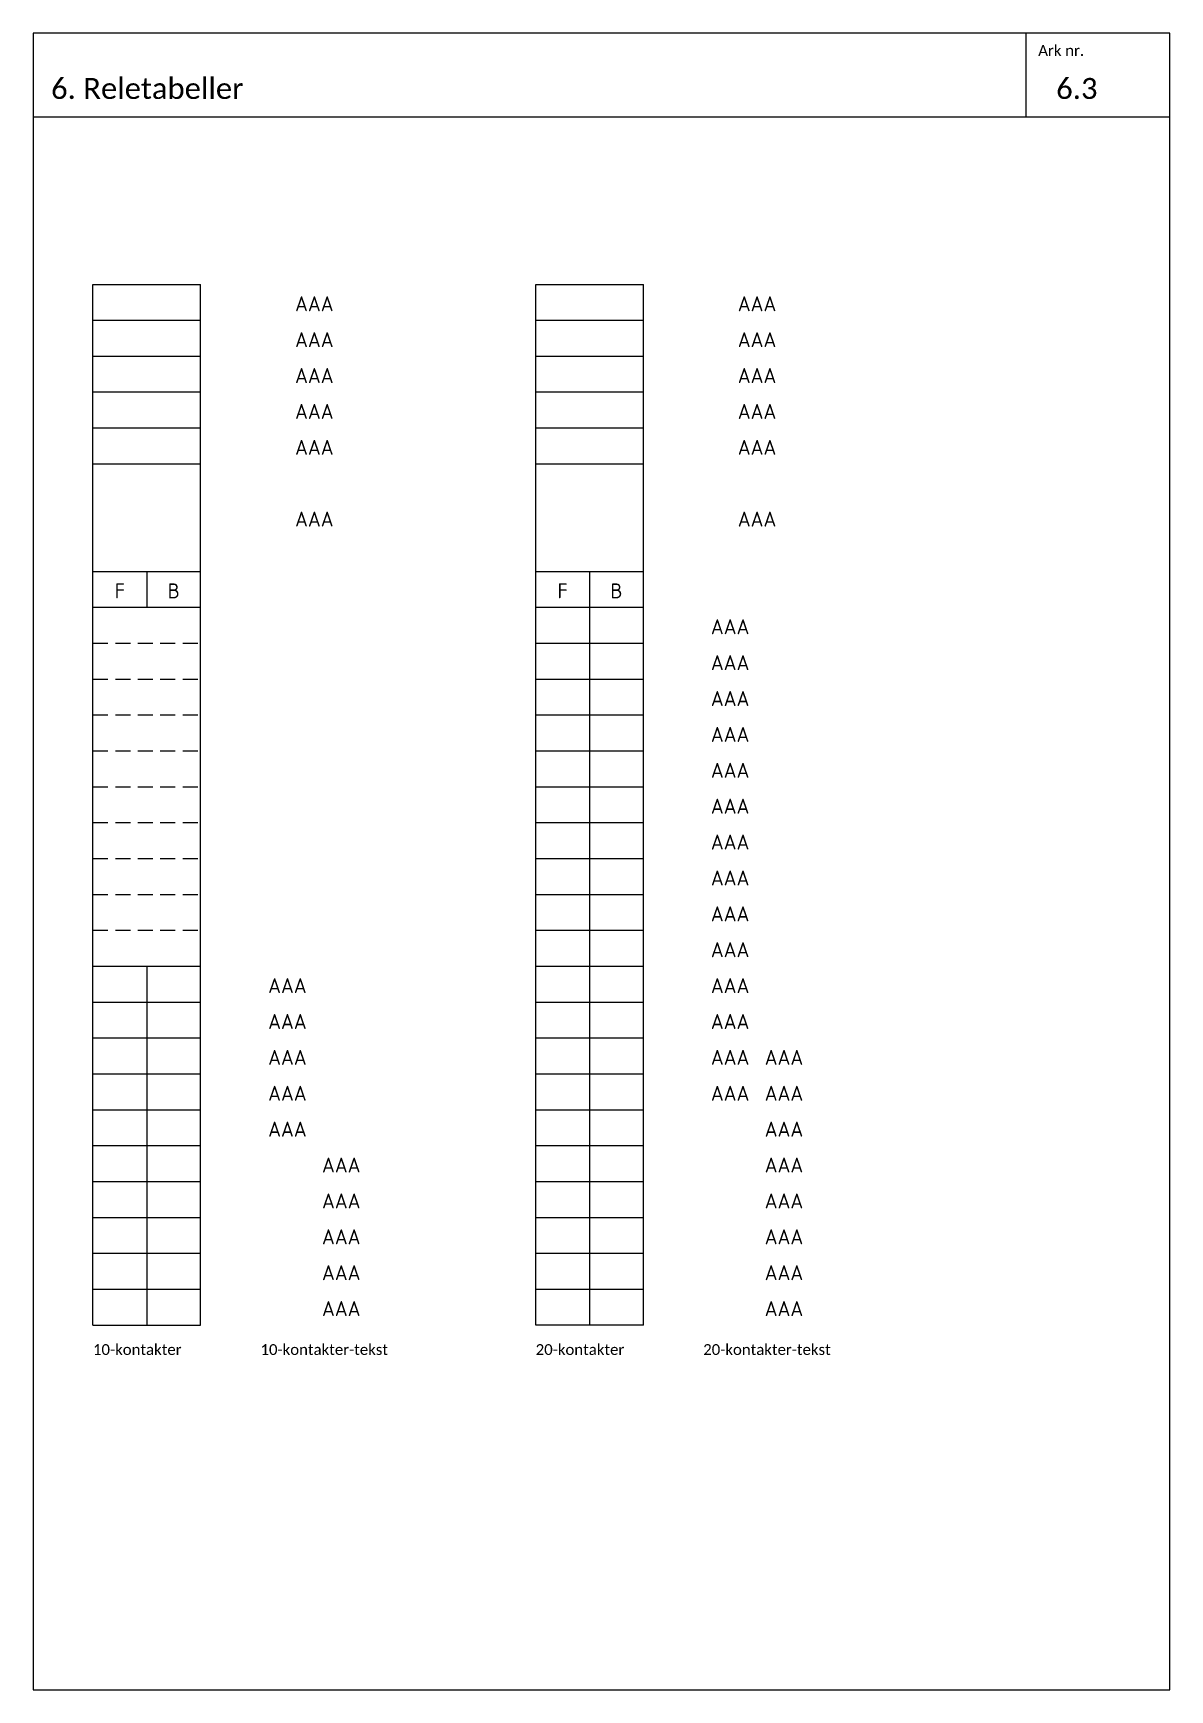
# Model space of a CAD drawing. Extents: x -220 to 1240, y -2179 to 277.
# Drawn here: x 420 to 610, y -1842 to -1565 of the extents above; entities that cross this region are included whole.
import ezdxf
from ezdxf.enums import TextEntityAlignment as Align

# ---------------------------------------------------------------- set-up
doc = ezdxf.new("R2010")
doc.units = 0
doc.linetypes.add('HIDDENX10', pattern=[3.75, 2.5, -1.25])
for name, color, linetype in [('RAMME', 5, 'Continuous'), ('RAMME SYMBOLER', 4, 'Continuous'), ('RAMME TEKST', 7, 'Continuous'), ('Sig-komponenter', 2, 'Continuous'), ('SIG-TABELL', 2, 'Continuous'), ('SIG-TABELLRAMME', 5, 'Continuous'), ('SIG-TEKST', 7, 'Continuous')]:
    doc.layers.add(name, color=color, linetype=linetype)
doc.styles.add('Calibri', font='calibri.ttf')
doc.styles.add('ISO25', font='iso3098.shx', dxfattribs={"height": 2.5})

msp = doc.modelspace()

# ---------------------------------------------------------------- texts
at = {"layer": 'RAMME TEKST', "linetype": 'ByBlock', "style": 'Calibri'}
for s, height, p in [('Ark nr.', 1.8, (588, -1568.8)), ('6. Reletabeller', 3.5, (423, -1576)), ('6.3', 3.5, (591, -1576)), ('10-kontakter', 1.8, (430, -1786)), ('10-kontakter-tekst', 1.8, (458, -1786)), ('20-kontakter', 1.8, (504, -1786)), ('20-kontakter-tekst', 1.8, (532, -1786))]:
    msp.add_text(s, height=height, dxfattribs=at).set_placement(p)

# ---------------------------------------------------------------- blocks, each defined once
blk = doc.blocks.new('10-kontakter')
at = {"layer": 'SIG-TABELL', "linetype": 'Continuous'}
for p, q in [((0, -6), (18, -6)), ((0, -12), (18, -12)), ((0, -18), (18, -18)), ((0, -24), (18, -24)), ((0, -30), (18, -30)), ((0, -48), (18, -48)), ((9, -48), (9, -54)), ((0, -54), (18, -54)), ((9, -114), (9, -174)), ((0, -120), (18, -120)), ((0, -126), (18, -126)), ((0, -132), (18, -132)), ((0, -138), (18, -138)), ((0, -150), (18, -150)), ((0, -156), (18, -156)), ((0, -162), (18, -162)), ((0, -168), (18, -168))]:
    blk.add_line(p, q, dxfattribs=at)
at = {"layer": 'SIG-TABELL', "color": 4, "linetype": 'HIDDENX10'}
for p, q in [((0, -60), (18, -60)), ((0, -66), (18, -66)), ((0, -72), (18, -72)), ((0, -78), (18, -78)), ((0, -84), (18, -84)), ((0, -90), (18, -90)), ((0, -96), (18, -96)), ((0, -102), (18, -102)), ((0, -108), (18, -108))]:
    blk.add_line(p, q, dxfattribs=at)
at = {"layer": 'SIG-TABELLRAMME', "linetype": 'Continuous'}
for p, q in [((0, -174), (0, 0)), ((18, -174), (18, 0)), ((0, -114), (18, -114)), ((0, -144), (18, -144)), ((0, -174), (18, -174))]:
    blk.add_line(p, q, dxfattribs=at)
blk.add_lwpolyline([(0, 0), (18, 0)], dxfattribs=at)
at = {"layer": 'SIG-TEKST', "color": 2, "style": 'ISO25'}
for s, p in [('F', (4.5, -52.5)), ('B', (13.5, -52.5))]:
    blk.add_text(s, height=2.5, dxfattribs=at).set_placement(p, align=Align.CENTER)
blk = doc.blocks.new('10-kontakter-tekst')
at = {"layer": 'SIG-TEKST', "color": 2, "style": 'ISO25'}
for p in [(9, -4.5), (9, -10.5), (9, -16.5), (9, -22.5), (9, -28.5), (9, -40.5), (4.5, -118.5), (4.5, -124.5), (4.5, -130.5), (4.5, -136.5), (4.5, -142.5), (13.5, -148.5), (13.5, -154.5), (13.5, -160.5), (13.5, -166.5), (13.5, -172.5)]:
    blk.add_text('AAA', height=2.5, dxfattribs=at).set_placement(p, align=Align.CENTER)
blk = doc.blocks.new('20-kontakter')
at = {"layer": 'SIG-TABELL', "linetype": 'Continuous'}
for p, q in [((0, -6), (18, -6)), ((0, -12), (18, -12)), ((0, -18), (18, -18)), ((0, -24), (18, -24)), ((0, -30), (18, -30)), ((0, -48), (18, -48)), ((9, -48), (9, -174)), ((0, -54), (18, -54)), ((0, -60), (18, -60)), ((0, -66), (18, -66)), ((0, -72), (18, -72)), ((0, -78), (18, -78)), ((0, -90), (18, -90)), ((0, -96), (18, -96)), ((0, -102), (18, -102)), ((0, -108), (18, -108)), ((0, -120), (18, -120)), ((0, -126), (18, -126)), ((0, -132), (18, -132)), ((0, -138), (18, -138)), ((0, -150), (18, -150)), ((0, -156), (18, -156)), ((0, -162), (18, -162)), ((0, -168), (18, -168))]:
    blk.add_line(p, q, dxfattribs=at)
at = {"layer": 'SIG-TABELLRAMME', "linetype": 'Continuous'}
for p, q in [((0, -84), (18, -84)), ((0, -114), (18, -114)), ((0, -144), (18, -144))]:
    blk.add_line(p, q, dxfattribs=at)
for points in [[(0, 0), (18, 0)], [(0, -174), (0, 0)], [(18, -174), (18, 0)], [(18, -174), (0, -174)]]:
    blk.add_lwpolyline(points, dxfattribs=at)
at = {"layer": 'SIG-TEKST', "color": 2, "style": 'ISO25'}
for s, p in [('F', (4.5, -52.5)), ('B', (13.5, -52.5))]:
    blk.add_text(s, height=2.5, dxfattribs=at).set_placement(p, align=Align.CENTER)
blk = doc.blocks.new('20-kontakter-tekst')
at = {"layer": 'SIG-TEKST', "color": 2, "style": 'ISO25'}
for p in [(9, -4.5), (9, -10.5), (9, -16.5), (9, -22.5), (9, -28.5), (9, -40.5), (4.5, -58.5), (4.5, -64.5), (4.5, -70.5), (4.5, -76.5), (4.5, -82.5), (4.5, -88.5), (4.5, -94.5), (4.5, -100.5), (4.5, -106.5), (4.5, -112.5), (4.5, -118.5), (4.5, -124.5), (4.5, -130.5), (13.5, -130.5), (4.5, -136.5), (13.5, -136.5), (13.5, -142.5), (13.5, -148.5), (13.5, -154.5), (13.5, -160.5), (13.5, -166.5), (13.5, -172.5)]:
    blk.add_text('AAA', height=2.5, dxfattribs=at).set_placement(p, align=Align.CENTER)

# ---------------------------------------------------------------- linework, layer by layer
at = {"layer": 'RAMME'}
msp.add_lwpolyline([(610, -1565), (420, -1565), (420, -1842), (610, -1842)], close=True, dxfattribs=at)
msp.add_lwpolyline([(420, -1579), (610, -1579)], dxfattribs=at)
at = {"layer": 'RAMME SYMBOLER'}
msp.add_line((586, -1579), (586, -1565), dxfattribs=at)

# ---------------------------------------------------------------- block references
at = {"layer": 'Sig-komponenter'}
for name, p in [('10-kontakter', (430, -1607)), ('10-kontakter-tekst', (458, -1607)), ('20-kontakter', (504, -1607)), ('20-kontakter-tekst', (532, -1607))]:
    msp.add_blockref(name, p, dxfattribs=at)

msp.set_redraw_order([(e.dxf.handle, doc.entitydb.next_handle()) for e in msp.query("TEXT MTEXT ATTDEF DIMENSION ARC_DIMENSION")])  # texts and dimensions are drawn at this point

doc.saveas('drawing.dxf')
